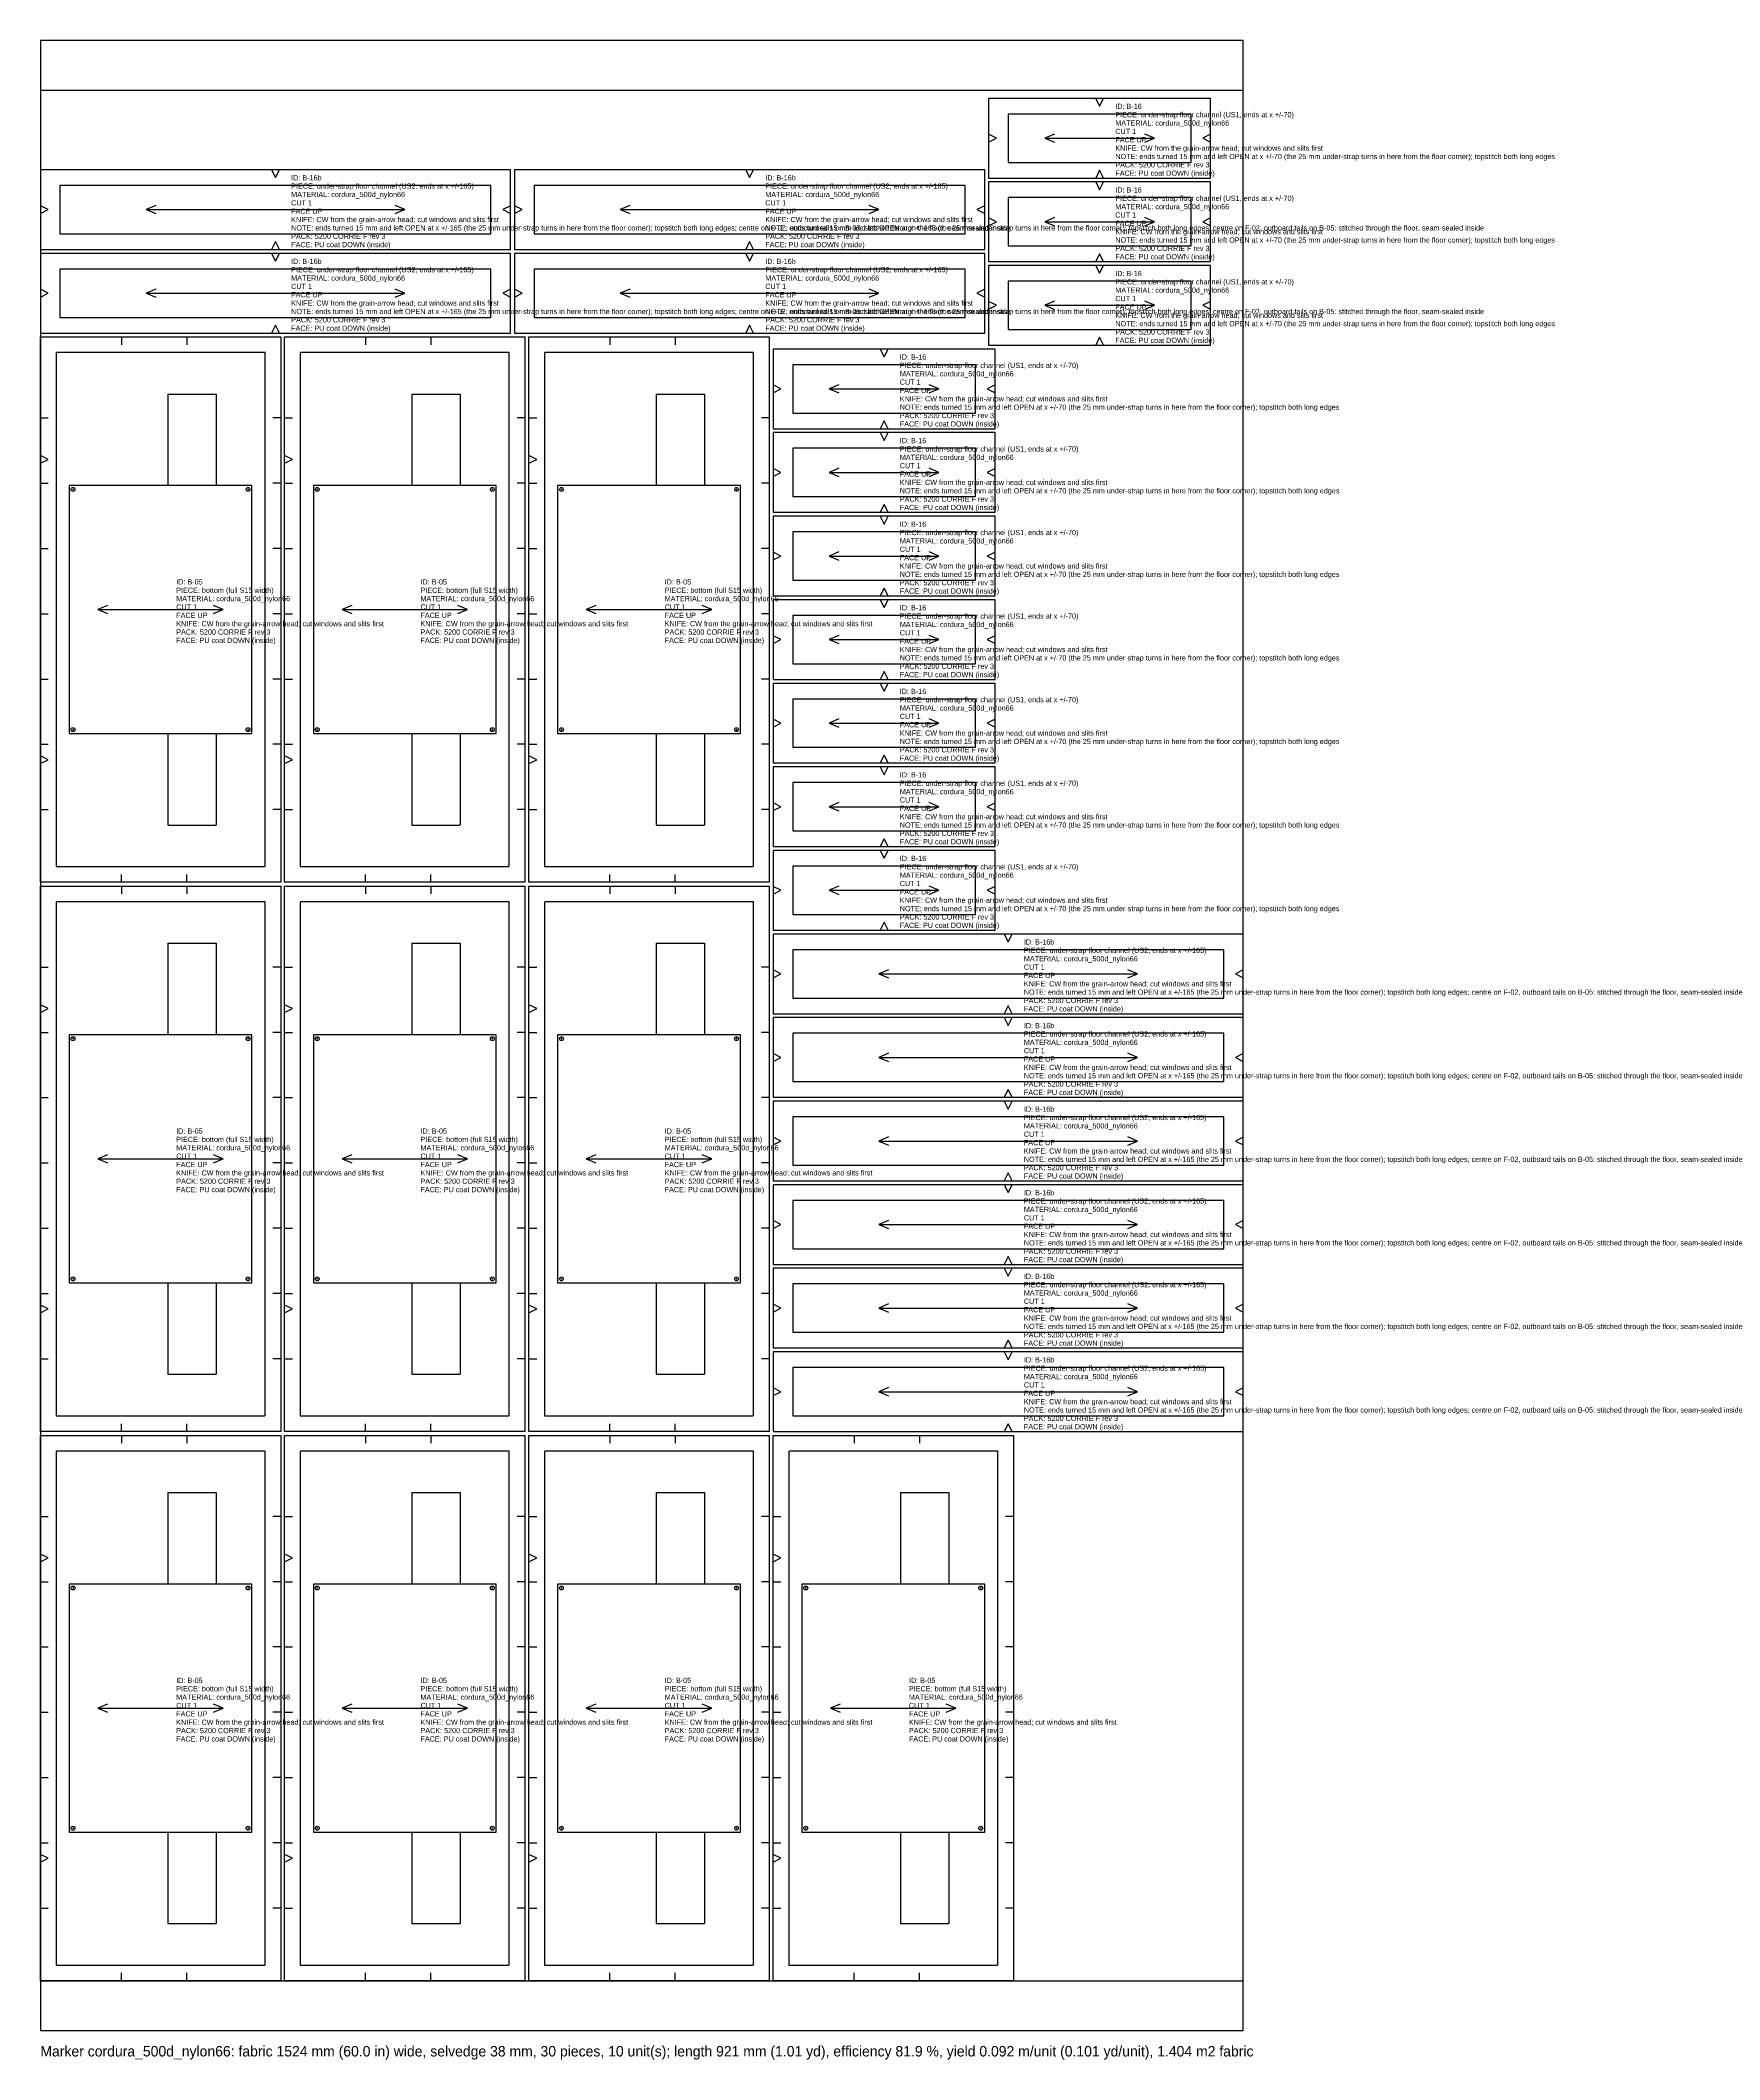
# Model space of a CAD drawing. Header units: millimetres. Extents: x 0 to 1286, y -22 to 1524.
import ezdxf

# ---------------------------------------------------------------- set-up
doc = ezdxf.new("R2010")
doc.units = ezdxf.units.MM
doc.linetypes.add('DASHED', pattern=[1.524, 1.27, -0.254])
for name, color, linetype in [('CUT', 7, 'Continuous'), ('DRILL', 4, 'Continuous'), ('GRAIN', 5, 'Continuous'), ('INTERNAL', 6, 'Continuous'), ('NOTCH', 1, 'Continuous'), ('SEW', 3, 'Continuous'), ('TEXT', 2, 'Continuous')]:
    doc.layers.add(name, color=color, linetype=linetype)

msp = doc.modelspace()

# ---------------------------------------------------------------- linework, layer by layer
at = {"layer": 'CUT'}
for points in [[(726, 1479.6), (726, 1418.6), (896, 1418.6), (896, 1479.6)], [(0, 1424.9), (0, 1363.9), (360, 1363.9), (360, 1424.9)], [(363, 1424.9), (363, 1363.9), (723, 1363.9), (723, 1424.9)], [(726, 1415.6), (726, 1354.6), (896, 1354.6), (896, 1415.6)], [(0, 1360.9), (0, 1299.9), (360, 1299.9), (360, 1360.9)], [(363, 1360.9), (363, 1299.9), (723, 1299.9), (723, 1360.9)], [(726, 1351.6), (726, 1290.6), (896, 1290.6), (896, 1351.6)], [(0, 1296.9), (184, 1296.9), (184, 879.3), (0, 879.3)], [(187, 1296.9), (371, 1296.9), (371, 879.3), (187, 879.3)], [(374, 1296.9), (558, 1296.9), (558, 879.3), (374, 879.3)], [(561, 1287.6), (561, 1226.6), (731, 1226.6), (731, 1287.6)], [(561, 1223.6), (561, 1162.6), (731, 1162.6), (731, 1223.6)], [(561, 1159.6), (561, 1098.6), (731, 1098.6), (731, 1159.6)], [(561, 1095.6), (561, 1034.6), (731, 1034.6), (731, 1095.6)], [(561, 1031.6), (561, 970.6), (731, 970.6), (731, 1031.6)], [(561, 967.6), (561, 906.6), (731, 906.6), (731, 967.6)], [(561, 903.6), (561, 842.6), (731, 842.6), (731, 903.6)], [(0, 876.3), (184, 876.3), (184, 458.6), (0, 458.6)], [(187, 876.3), (371, 876.3), (371, 458.6), (187, 458.6)], [(374, 876.3), (558, 876.3), (558, 458.6), (374, 458.6)], [(561, 839.6), (561, 778.6), (921, 778.6), (921, 839.6)], [(561, 775.6), (561, 714.6), (921, 714.6), (921, 775.6)], [(561, 711.6), (561, 650.6), (921, 650.6), (921, 711.6)], [(561, 647.6), (561, 586.6), (921, 586.6), (921, 647.6)], [(561, 583.6), (561, 522.6), (921, 522.6), (921, 583.6)], [(561, 519.6), (561, 458.6), (921, 458.6), (921, 519.6)], [(0, 455.6), (184, 455.6), (184, 38), (0, 38)], [(187, 455.6), (371, 455.6), (371, 38), (187, 38)], [(374, 455.6), (558, 455.6), (558, 38), (374, 38)], [(561, 455.6), (745, 455.6), (745, 38), (561, 38)]]:
    msp.add_lwpolyline(points, close=True, dxfattribs=at)
at = {"layer": 'DRILL'}
for centre in [(25, 1180.1), (159, 1180.1), (212, 1180.1), (346, 1180.1), (399, 1180.1), (533, 1180.1), (25, 996.1), (159, 996.1), (212, 996.1), (346, 996.1), (399, 996.1), (533, 996.1), (25, 759.5), (159, 759.5), (212, 759.5), (346, 759.5), (399, 759.5), (533, 759.5), (25, 575.5), (159, 575.5), (212, 575.5), (346, 575.5), (399, 575.5), (533, 575.5), (25, 338.8), (159, 338.8), (212, 338.8), (346, 338.8), (399, 338.8), (533, 338.8), (586, 338.8), (720, 338.8), (25, 154.8), (159, 154.8), (212, 154.8), (346, 154.8), (399, 154.8), (533, 154.8), (586, 154.8), (720, 154.8)]:
    msp.add_circle(centre, 1.5, dxfattribs=at)
for p in [(25, 1180.1), (159, 1180.1), (212, 1180.1), (346, 1180.1), (399, 1180.1), (533, 1180.1), (25, 996.1), (159, 996.1), (212, 996.1), (346, 996.1), (399, 996.1), (533, 996.1), (25, 759.5), (159, 759.5), (212, 759.5), (346, 759.5), (399, 759.5), (533, 759.5), (25, 575.5), (159, 575.5), (212, 575.5), (346, 575.5), (399, 575.5), (533, 575.5), (25, 338.8), (159, 338.8), (212, 338.8), (346, 338.8), (399, 338.8), (533, 338.8), (586, 338.8), (720, 338.8), (25, 154.8), (159, 154.8), (212, 154.8), (346, 154.8), (399, 154.8), (533, 154.8), (586, 154.8), (720, 154.8)]:
    msp.add_point(p, dxfattribs=at)
at = {"layer": 'GRAIN'}
for points in [[(776.4, 1452.3), (769, 1449.1), (776.4, 1446)], [(769, 1449.1), (853, 1449.1)], [(845.6, 1446), (853, 1449.1), (845.6, 1452.3)], [(88.4, 1397.5), (81, 1394.4), (88.4, 1391.3)], [(81, 1394.4), (279, 1394.4)], [(271.6, 1391.3), (279, 1394.4), (271.6, 1397.5)], [(451.4, 1397.5), (444, 1394.4), (451.4, 1391.3)], [(444, 1394.4), (642, 1394.4)], [(634.6, 1391.3), (642, 1394.4), (634.6, 1397.5)], [(776.4, 1388.3), (769, 1385.1), (776.4, 1382)], [(769, 1385.1), (853, 1385.1)], [(845.6, 1382), (853, 1385.1), (845.6, 1388.3)], [(88.4, 1333.5), (81, 1330.4), (88.4, 1327.3)], [(81, 1330.4), (279, 1330.4)], [(271.6, 1327.3), (279, 1330.4), (271.6, 1333.5)], [(451.4, 1333.5), (444, 1330.4), (451.4, 1327.3)], [(444, 1330.4), (642, 1330.4)], [(634.6, 1327.3), (642, 1330.4), (634.6, 1333.5)], [(776.4, 1324.3), (769, 1321.1), (776.4, 1318)], [(769, 1321.1), (853, 1321.1)], [(845.6, 1318), (853, 1321.1), (845.6, 1324.3)], [(611.4, 1260.3), (604, 1257.1), (611.4, 1254)], [(604, 1257.1), (688, 1257.1)], [(680.6, 1254), (688, 1257.1), (680.6, 1260.3)], [(611.4, 1196.3), (604, 1193.1), (611.4, 1190)], [(604, 1193.1), (688, 1193.1)], [(680.6, 1190), (688, 1193.1), (680.6, 1196.3)], [(611.4, 1132.3), (604, 1129.1), (611.4, 1126)], [(604, 1129.1), (688, 1129.1)], [(680.6, 1126), (688, 1129.1), (680.6, 1132.3)], [(51.4, 1091.2), (44, 1088.1), (51.4, 1085)], [(44, 1088.1), (140, 1088.1)], [(132.6, 1085), (140, 1088.1), (132.6, 1091.2)], [(238.4, 1091.2), (231, 1088.1), (238.4, 1085)], [(231, 1088.1), (327, 1088.1)], [(319.6, 1085), (327, 1088.1), (319.6, 1091.2)], [(425.4, 1091.2), (418, 1088.1), (425.4, 1085)], [(418, 1088.1), (514, 1088.1)], [(506.6, 1085), (514, 1088.1), (506.6, 1091.2)], [(611.4, 1068.3), (604, 1065.1), (611.4, 1062)], [(680.6, 1062), (688, 1065.1), (680.6, 1068.3)], [(604, 1065.1), (688, 1065.1)], [(611.4, 1004.3), (604, 1001.1), (611.4, 998)], [(604, 1001.1), (688, 1001.1)], [(680.6, 998), (688, 1001.1), (680.6, 1004.3)], [(611.4, 940.3), (604, 937.1), (611.4, 934)], [(604, 937.1), (688, 937.1)], [(680.6, 934), (688, 937.1), (680.6, 940.3)], [(611.4, 876.3), (604, 873.1), (611.4, 870)], [(604, 873.1), (688, 873.1)], [(680.6, 870), (688, 873.1), (680.6, 876.3)], [(649.4, 812.3), (642, 809.1), (649.4, 806)], [(642, 809.1), (840, 809.1)], [(832.6, 806), (840, 809.1), (832.6, 812.3)], [(649.4, 748.3), (642, 745.1), (649.4, 742)], [(642, 745.1), (840, 745.1)], [(832.6, 742), (840, 745.1), (832.6, 748.3)], [(649.4, 684.3), (642, 681.1), (649.4, 678)], [(642, 681.1), (840, 681.1)], [(832.6, 678), (840, 681.1), (832.6, 684.3)], [(51.4, 670.6), (44, 667.5), (51.4, 664.3)], [(44, 667.5), (140, 667.5)], [(132.6, 664.3), (140, 667.5), (132.6, 670.6)], [(238.4, 670.6), (231, 667.5), (238.4, 664.3)], [(231, 667.5), (327, 667.5)], [(319.6, 664.3), (327, 667.5), (319.6, 670.6)], [(425.4, 670.6), (418, 667.5), (425.4, 664.3)], [(418, 667.5), (514, 667.5)], [(506.6, 664.3), (514, 667.5), (506.6, 670.6)], [(649.4, 620.3), (642, 617.1), (649.4, 614)], [(832.6, 614), (840, 617.1), (832.6, 620.3)], [(642, 617.1), (840, 617.1)], [(649.4, 556.3), (642, 553.1), (649.4, 550)], [(642, 553.1), (840, 553.1)], [(832.6, 550), (840, 553.1), (832.6, 556.3)], [(649.4, 492.3), (642, 489.1), (649.4, 486)], [(642, 489.1), (840, 489.1)], [(832.6, 486), (840, 489.1), (832.6, 492.3)], [(51.4, 249.9), (44, 246.8), (51.4, 243.7)], [(132.6, 243.7), (140, 246.8), (132.6, 249.9)], [(238.4, 249.9), (231, 246.8), (238.4, 243.7)], [(319.6, 243.7), (327, 246.8), (319.6, 249.9)], [(425.4, 249.9), (418, 246.8), (425.4, 243.7)], [(506.6, 243.7), (514, 246.8), (506.6, 249.9)], [(612.4, 249.9), (605, 246.8), (612.4, 243.7)], [(693.6, 243.7), (701, 246.8), (693.6, 249.9)], [(44, 246.8), (140, 246.8)], [(231, 246.8), (327, 246.8)], [(418, 246.8), (514, 246.8)], [(605, 246.8), (701, 246.8)]]:
    msp.add_lwpolyline(points, dxfattribs=at)
at = {"layer": 'INTERNAL', "linetype": 'CONTINUOUS'}
for points in [[(97.5, 1253.1), (134.5, 1253.1)], [(284.5, 1253.1), (321.5, 1253.1)], [(471.5, 1253.1), (508.5, 1253.1)], [(97.5, 923.1), (134.5, 923.1)], [(284.5, 923.1), (321.5, 923.1)], [(471.5, 923.1), (508.5, 923.1)], [(97.5, 832.5), (134.5, 832.5)], [(284.5, 832.5), (321.5, 832.5)], [(471.5, 832.5), (508.5, 832.5)], [(97.5, 502.5), (134.5, 502.5)], [(284.5, 502.5), (321.5, 502.5)], [(471.5, 502.5), (508.5, 502.5)], [(97.5, 411.8), (134.5, 411.8)], [(284.5, 411.8), (321.5, 411.8)], [(471.5, 411.8), (508.5, 411.8)], [(658.5, 411.8), (695.5, 411.8)], [(97.5, 81.8), (134.5, 81.8)], [(284.5, 81.8), (321.5, 81.8)], [(471.5, 81.8), (508.5, 81.8)], [(658.5, 81.8), (695.5, 81.8)]]:
    msp.add_lwpolyline(points, dxfattribs=at)
for points in [[(22, 1183.1), (22, 993.1), (162, 993.1), (162, 1183.1)], [(209, 1183.1), (209, 993.1), (349, 993.1), (349, 1183.1)], [(396, 1183.1), (396, 993.1), (536, 993.1), (536, 1183.1)], [(22, 762.5), (22, 572.5), (162, 572.5), (162, 762.5)], [(209, 762.5), (209, 572.5), (349, 572.5), (349, 762.5)], [(396, 762.5), (396, 572.5), (536, 572.5), (536, 762.5)], [(22, 341.8), (22, 151.8), (162, 151.8), (162, 341.8)], [(209, 341.8), (209, 151.8), (349, 151.8), (349, 341.8)], [(396, 341.8), (396, 151.8), (536, 151.8), (536, 341.8)], [(583, 341.8), (583, 151.8), (723, 151.8), (723, 341.8)]]:
    msp.add_lwpolyline(points, close=True, dxfattribs=at)
at = {"layer": 'NOTCH'}
for points in [[(808, 1479.6), (811, 1473.6), (814, 1479.6)], [(726, 1446.1), (732, 1449.1), (726, 1452.1)], [(896, 1452.1), (890, 1449.1), (896, 1446.1)], [(177, 1424.9), (180, 1418.9), (183, 1424.9)], [(540, 1424.9), (543, 1418.9), (546, 1424.9)], [(814, 1418.6), (811, 1424.6), (808, 1418.6)], [(808, 1415.6), (811, 1409.6), (814, 1415.6)], [(0, 1391.4), (6, 1394.4), (0, 1397.4)], [(360, 1397.4), (354, 1394.4), (360, 1391.4)], [(363, 1391.4), (369, 1394.4), (363, 1397.4)], [(723, 1397.4), (717, 1394.4), (723, 1391.4)], [(726, 1382.1), (732, 1385.1), (726, 1388.1)], [(896, 1388.1), (890, 1385.1), (896, 1382.1)], [(183, 1363.9), (180, 1369.9), (177, 1363.9)], [(177, 1360.9), (180, 1354.9), (183, 1360.9)], [(546, 1363.9), (543, 1369.9), (540, 1363.9)], [(540, 1360.9), (543, 1354.9), (546, 1360.9)], [(814, 1354.6), (811, 1360.6), (808, 1354.6)], [(808, 1351.6), (811, 1345.6), (814, 1351.6)], [(0, 1327.4), (6, 1330.4), (0, 1333.4)], [(360, 1333.4), (354, 1330.4), (360, 1327.4)], [(363, 1327.4), (369, 1330.4), (363, 1333.4)], [(723, 1333.4), (717, 1330.4), (723, 1327.4)], [(726, 1318.1), (732, 1321.1), (726, 1324.1)], [(896, 1324.1), (890, 1321.1), (896, 1318.1)], [(183, 1299.9), (180, 1305.9), (177, 1299.9)], [(546, 1299.9), (543, 1305.9), (540, 1299.9)], [(62, 1296.9), (62, 1290.9)], [(112, 1296.9), (112, 1290.9)], [(249, 1296.9), (249, 1290.9)], [(299, 1296.9), (299, 1290.9)], [(436, 1296.9), (436, 1290.9)], [(486, 1296.9), (486, 1290.9)], [(643, 1287.6), (646, 1281.6), (649, 1287.6)], [(814, 1290.6), (811, 1296.6), (808, 1290.6)], [(561, 1254.1), (567, 1257.1), (561, 1260.1)], [(731, 1260.1), (725, 1257.1), (731, 1254.1)], [(0, 1234.9), (6, 1234.9)], [(184, 1234.9), (178, 1234.9)], [(187, 1234.9), (193, 1234.9)], [(371, 1234.9), (365, 1234.9)], [(374, 1234.9), (380, 1234.9)], [(558, 1234.9), (552, 1234.9)], [(649, 1226.6), (646, 1232.6), (643, 1226.6)], [(643, 1223.6), (646, 1217.6), (649, 1223.6)], [(0, 1200.1), (6, 1203.1), (0, 1206.1)], [(187, 1200.1), (193, 1203.1), (187, 1206.1)], [(374, 1200.1), (380, 1203.1), (374, 1206.1)], [(561, 1190.1), (567, 1193.1), (561, 1196.1)], [(731, 1196.1), (725, 1193.1), (731, 1190.1)], [(0, 1184.9), (6, 1184.9)], [(184, 1184.9), (178, 1184.9)], [(187, 1184.9), (193, 1184.9)], [(371, 1184.9), (365, 1184.9)], [(374, 1184.9), (380, 1184.9)], [(558, 1184.9), (552, 1184.9)], [(649, 1162.6), (646, 1168.6), (643, 1162.6)], [(643, 1159.6), (646, 1153.6), (649, 1159.6)], [(0, 1134.9), (6, 1134.9)], [(184, 1134.9), (178, 1134.9)], [(187, 1134.9), (193, 1134.9)], [(371, 1134.9), (365, 1134.9)], [(374, 1134.9), (380, 1134.9)], [(558, 1134.9), (552, 1134.9)], [(561, 1126.1), (567, 1129.1), (561, 1132.1)], [(731, 1132.1), (725, 1129.1), (731, 1126.1)], [(649, 1098.6), (646, 1104.6), (643, 1098.6)], [(0, 1084.9), (6, 1084.9)], [(184, 1084.9), (178, 1084.9)], [(187, 1084.9), (193, 1084.9)], [(371, 1084.9), (365, 1084.9)], [(374, 1084.9), (380, 1084.9)], [(558, 1084.9), (552, 1084.9)], [(643, 1095.6), (646, 1089.6), (649, 1095.6)], [(561, 1062.1), (567, 1065.1), (561, 1068.1)], [(731, 1068.1), (725, 1065.1), (731, 1062.1)], [(649, 1034.6), (646, 1040.6), (643, 1034.6)], [(0, 1034.9), (6, 1034.9)], [(184, 1034.9), (178, 1034.9)], [(187, 1034.9), (193, 1034.9)], [(371, 1034.9), (365, 1034.9)], [(374, 1034.9), (380, 1034.9)], [(558, 1034.9), (552, 1034.9)], [(643, 1031.6), (646, 1025.6), (649, 1031.6)], [(561, 998.1), (567, 1001.1), (561, 1004.1)], [(731, 1004.1), (725, 1001.1), (731, 998.1)], [(0, 984.9), (6, 984.9)], [(0, 970.1), (6, 973.1), (0, 976.1)], [(184, 984.9), (178, 984.9)], [(187, 984.9), (193, 984.9)], [(187, 970.1), (193, 973.1), (187, 976.1)], [(371, 984.9), (365, 984.9)], [(374, 984.9), (380, 984.9)], [(374, 970.1), (380, 973.1), (374, 976.1)], [(558, 984.9), (552, 984.9)], [(649, 970.6), (646, 976.6), (643, 970.6)], [(643, 967.6), (646, 961.6), (649, 967.6)], [(0, 934.9), (6, 934.9)], [(184, 934.9), (178, 934.9)], [(187, 934.9), (193, 934.9)], [(371, 934.9), (365, 934.9)], [(374, 934.9), (380, 934.9)], [(558, 934.9), (552, 934.9)], [(561, 934.1), (567, 937.1), (561, 940.1)], [(731, 940.1), (725, 937.1), (731, 934.1)], [(649, 906.6), (646, 912.6), (643, 906.6)], [(643, 903.6), (646, 897.6), (649, 903.6)], [(62, 879.3), (62, 885.3)], [(112, 879.3), (112, 885.3)], [(249, 879.3), (249, 885.3)], [(299, 879.3), (299, 885.3)], [(436, 879.3), (436, 885.3)], [(486, 879.3), (486, 885.3)], [(62, 876.3), (62, 870.3)], [(112, 876.3), (112, 870.3)], [(249, 876.3), (249, 870.3)], [(299, 876.3), (299, 870.3)], [(436, 876.3), (436, 870.3)], [(486, 876.3), (486, 870.3)], [(561, 870.1), (567, 873.1), (561, 876.1)], [(731, 876.1), (725, 873.1), (731, 870.1)], [(649, 842.6), (646, 848.6), (643, 842.6)], [(738, 839.6), (741, 833.6), (744, 839.6)], [(0, 814.3), (6, 814.3)], [(184, 814.3), (178, 814.3)], [(187, 814.3), (193, 814.3)], [(371, 814.3), (365, 814.3)], [(374, 814.3), (380, 814.3)], [(558, 814.3), (552, 814.3)], [(561, 806.1), (567, 809.1), (561, 812.1)], [(921, 812.1), (915, 809.1), (921, 806.1)], [(0, 779.5), (6, 782.5), (0, 785.5)], [(187, 779.5), (193, 782.5), (187, 785.5)], [(374, 779.5), (380, 782.5), (374, 785.5)], [(744, 778.6), (741, 784.6), (738, 778.6)], [(738, 775.6), (741, 769.6), (744, 775.6)], [(0, 764.3), (6, 764.3)], [(184, 764.3), (178, 764.3)], [(187, 764.3), (193, 764.3)], [(371, 764.3), (365, 764.3)], [(374, 764.3), (380, 764.3)], [(558, 764.3), (552, 764.3)], [(561, 742.1), (567, 745.1), (561, 748.1)], [(921, 748.1), (915, 745.1), (921, 742.1)], [(0, 714.3), (6, 714.3)], [(184, 714.3), (178, 714.3)], [(187, 714.3), (193, 714.3)], [(371, 714.3), (365, 714.3)], [(374, 714.3), (380, 714.3)], [(558, 714.3), (552, 714.3)], [(744, 714.6), (741, 720.6), (738, 714.6)], [(738, 711.6), (741, 705.6), (744, 711.6)], [(561, 678.1), (567, 681.1), (561, 684.1)], [(921, 684.1), (915, 681.1), (921, 678.1)], [(0, 664.3), (6, 664.3)], [(184, 664.3), (178, 664.3)], [(187, 664.3), (193, 664.3)], [(371, 664.3), (365, 664.3)], [(374, 664.3), (380, 664.3)], [(558, 664.3), (552, 664.3)], [(744, 650.6), (741, 656.6), (738, 650.6)], [(738, 647.6), (741, 641.6), (744, 647.6)], [(561, 614.1), (567, 617.1), (561, 620.1)], [(921, 620.1), (915, 617.1), (921, 614.1)], [(0, 614.3), (6, 614.3)], [(184, 614.3), (178, 614.3)], [(187, 614.3), (193, 614.3)], [(371, 614.3), (365, 614.3)], [(374, 614.3), (380, 614.3)], [(558, 614.3), (552, 614.3)], [(744, 586.6), (741, 592.6), (738, 586.6)], [(738, 583.6), (741, 577.6), (744, 583.6)], [(0, 564.3), (6, 564.3)], [(184, 564.3), (178, 564.3)], [(187, 564.3), (193, 564.3)], [(371, 564.3), (365, 564.3)], [(374, 564.3), (380, 564.3)], [(558, 564.3), (552, 564.3)], [(0, 549.5), (6, 552.5), (0, 555.5)], [(187, 549.5), (193, 552.5), (187, 555.5)], [(374, 549.5), (380, 552.5), (374, 555.5)], [(561, 550.1), (567, 553.1), (561, 556.1)], [(921, 556.1), (915, 553.1), (921, 550.1)], [(744, 522.6), (741, 528.6), (738, 522.6)], [(0, 514.3), (6, 514.3)], [(184, 514.3), (178, 514.3)], [(187, 514.3), (193, 514.3)], [(371, 514.3), (365, 514.3)], [(374, 514.3), (380, 514.3)], [(558, 514.3), (552, 514.3)], [(738, 519.6), (741, 513.6), (744, 519.6)], [(561, 486.1), (567, 489.1), (561, 492.1)], [(921, 492.1), (915, 489.1), (921, 486.1)], [(62, 458.6), (62, 464.6)], [(112, 458.6), (112, 464.6)], [(249, 458.6), (249, 464.6)], [(299, 458.6), (299, 464.6)], [(436, 458.6), (436, 464.6)], [(486, 458.6), (486, 464.6)], [(744, 458.6), (741, 464.6), (738, 458.6)], [(62, 455.6), (62, 449.6)], [(112, 455.6), (112, 449.6)], [(249, 455.6), (249, 449.6)], [(299, 455.6), (299, 449.6)], [(436, 455.6), (436, 449.6)], [(486, 455.6), (486, 449.6)], [(623, 455.6), (623, 449.6)], [(673, 455.6), (673, 449.6)], [(0, 393.6), (6, 393.6)], [(184, 393.6), (178, 393.6)], [(187, 393.6), (193, 393.6)], [(371, 393.6), (365, 393.6)], [(374, 393.6), (380, 393.6)], [(558, 393.6), (552, 393.6)], [(561, 393.6), (567, 393.6)], [(745, 393.6), (739, 393.6)], [(0, 358.8), (6, 361.8), (0, 364.8)], [(187, 358.8), (193, 361.8), (187, 364.8)], [(374, 358.8), (380, 361.8), (374, 364.8)], [(561, 358.8), (567, 361.8), (561, 364.8)], [(0, 343.6), (6, 343.6)], [(184, 343.6), (178, 343.6)], [(187, 343.6), (193, 343.6)], [(371, 343.6), (365, 343.6)], [(374, 343.6), (380, 343.6)], [(558, 343.6), (552, 343.6)], [(561, 343.6), (567, 343.6)], [(745, 343.6), (739, 343.6)], [(0, 293.6), (6, 293.6)], [(184, 293.6), (178, 293.6)], [(187, 293.6), (193, 293.6)], [(371, 293.6), (365, 293.6)], [(374, 293.6), (380, 293.6)], [(558, 293.6), (552, 293.6)], [(561, 293.6), (567, 293.6)], [(745, 293.6), (739, 293.6)], [(0, 243.6), (6, 243.6)], [(184, 243.6), (178, 243.6)], [(187, 243.6), (193, 243.6)], [(371, 243.6), (365, 243.6)], [(374, 243.6), (380, 243.6)], [(558, 243.6), (552, 243.6)], [(561, 243.6), (567, 243.6)], [(745, 243.6), (739, 243.6)], [(0, 193.6), (6, 193.6)], [(184, 193.6), (178, 193.6)], [(187, 193.6), (193, 193.6)], [(371, 193.6), (365, 193.6)], [(374, 193.6), (380, 193.6)], [(558, 193.6), (552, 193.6)], [(561, 193.6), (567, 193.6)], [(745, 193.6), (739, 193.6)], [(0, 143.6), (6, 143.6)], [(184, 143.6), (178, 143.6)], [(187, 143.6), (193, 143.6)], [(371, 143.6), (365, 143.6)], [(374, 143.6), (380, 143.6)], [(558, 143.6), (552, 143.6)], [(561, 143.6), (567, 143.6)], [(745, 143.6), (739, 143.6)], [(0, 128.8), (6, 131.8), (0, 134.8)], [(187, 128.8), (193, 131.8), (187, 134.8)], [(374, 128.8), (380, 131.8), (374, 134.8)], [(561, 128.8), (567, 131.8), (561, 134.8)], [(0, 93.6), (6, 93.6)], [(184, 93.6), (178, 93.6)], [(187, 93.6), (193, 93.6)], [(371, 93.6), (365, 93.6)], [(374, 93.6), (380, 93.6)], [(558, 93.6), (552, 93.6)], [(561, 93.6), (567, 93.6)], [(745, 93.6), (739, 93.6)], [(62, 38), (62, 44)], [(112, 38), (112, 44)], [(249, 38), (249, 44)], [(299, 38), (299, 44)], [(436, 38), (436, 44)], [(486, 38), (486, 44)], [(623, 38), (623, 44)], [(673, 38), (673, 44)]]:
    msp.add_lwpolyline(points, dxfattribs=at)
at = {"layer": 'SEW', "linetype": 'DASHED'}
for points in [[(741, 1430.6), (881, 1430.6), (881, 1467.6), (741, 1467.6)], [(15, 1375.9), (345, 1375.9), (345, 1412.9), (15, 1412.9)], [(378, 1375.9), (708, 1375.9), (708, 1412.9), (378, 1412.9)], [(741, 1366.6), (881, 1366.6), (881, 1403.6), (741, 1403.6)], [(15, 1311.9), (345, 1311.9), (345, 1348.9), (15, 1348.9)], [(378, 1311.9), (708, 1311.9), (708, 1348.9), (378, 1348.9)], [(741, 1302.6), (881, 1302.6), (881, 1339.6), (741, 1339.6)], [(12, 1284.9), (12, 891.3), (172, 891.3), (172, 1284.9)], [(199, 1284.9), (199, 891.3), (359, 891.3), (359, 1284.9)], [(386, 1284.9), (386, 891.3), (546, 891.3), (546, 1284.9)], [(576, 1238.6), (716, 1238.6), (716, 1275.6), (576, 1275.6)], [(576, 1174.6), (716, 1174.6), (716, 1211.6), (576, 1211.6)], [(576, 1110.6), (716, 1110.6), (716, 1147.6), (576, 1147.6)], [(576, 1046.6), (716, 1046.6), (716, 1083.6), (576, 1083.6)], [(576, 982.6), (716, 982.6), (716, 1019.6), (576, 1019.6)], [(576, 918.6), (716, 918.6), (716, 955.6), (576, 955.6)], [(576, 854.6), (716, 854.6), (716, 891.6), (576, 891.6)], [(12, 864.3), (12, 470.6), (172, 470.6), (172, 864.3)], [(199, 864.3), (199, 470.6), (359, 470.6), (359, 864.3)], [(386, 864.3), (386, 470.6), (546, 470.6), (546, 864.3)], [(576, 790.6), (906, 790.6), (906, 827.6), (576, 827.6)], [(576, 726.6), (906, 726.6), (906, 763.6), (576, 763.6)], [(576, 662.6), (906, 662.6), (906, 699.6), (576, 699.6)], [(576, 598.6), (906, 598.6), (906, 635.6), (576, 635.6)], [(576, 534.6), (906, 534.6), (906, 571.6), (576, 571.6)], [(576, 470.6), (906, 470.6), (906, 507.6), (576, 507.6)], [(12, 443.6), (12, 50), (172, 50), (172, 443.6)], [(199, 443.6), (199, 50), (359, 50), (359, 443.6)], [(386, 443.6), (386, 50), (546, 50), (546, 443.6)], [(573, 443.6), (573, 50), (733, 50), (733, 443.6)]]:
    msp.add_lwpolyline(points, close=True, dxfattribs=at)
for points in [[(97.5, 1253.1), (97.5, 1183.1)], [(134.5, 1253.1), (134.5, 1183.1)], [(284.5, 1253.1), (284.5, 1183.1)], [(321.5, 1253.1), (321.5, 1183.1)], [(471.5, 1253.1), (471.5, 1183.1)], [(508.5, 1253.1), (508.5, 1183.1)], [(97.5, 993.1), (97.5, 923.1)], [(134.5, 993.1), (134.5, 923.1)], [(284.5, 993.1), (284.5, 923.1)], [(321.5, 993.1), (321.5, 923.1)], [(471.5, 993.1), (471.5, 923.1)], [(508.5, 993.1), (508.5, 923.1)], [(97.5, 832.5), (97.5, 762.5)], [(134.5, 832.5), (134.5, 762.5)], [(284.5, 832.5), (284.5, 762.5)], [(321.5, 832.5), (321.5, 762.5)], [(471.5, 832.5), (471.5, 762.5)], [(508.5, 832.5), (508.5, 762.5)], [(97.5, 572.5), (97.5, 502.5)], [(134.5, 572.5), (134.5, 502.5)], [(284.5, 572.5), (284.5, 502.5)], [(321.5, 572.5), (321.5, 502.5)], [(471.5, 572.5), (471.5, 502.5)], [(508.5, 572.5), (508.5, 502.5)], [(97.5, 411.8), (97.5, 341.8)], [(134.5, 411.8), (134.5, 341.8)], [(284.5, 411.8), (284.5, 341.8)], [(321.5, 411.8), (321.5, 341.8)], [(471.5, 411.8), (471.5, 341.8)], [(508.5, 411.8), (508.5, 341.8)], [(658.5, 411.8), (658.5, 341.8)], [(695.5, 411.8), (695.5, 341.8)], [(97.5, 151.8), (97.5, 81.8)], [(134.5, 151.8), (134.5, 81.8)], [(284.5, 151.8), (284.5, 81.8)], [(321.5, 151.8), (321.5, 81.8)], [(471.5, 151.8), (471.5, 81.8)], [(508.5, 151.8), (508.5, 81.8)], [(658.5, 151.8), (658.5, 81.8)], [(695.5, 151.8), (695.5, 81.8)]]:
    msp.add_lwpolyline(points, dxfattribs=at)
at = {"layer": 'TEXT', "linetype": 'DASHED'}
for p, q in [((0, 1486), (921, 1486)), ((0, 38), (921, 38))]:
    msp.add_line(p, q, dxfattribs=at)
at = {"layer": 'TEXT'}
msp.add_lwpolyline([(0, 0), (921, 0), (921, 1524), (0, 1524)], close=True, dxfattribs=at)

# ---------------------------------------------------------------- texts
for s, height, p in [('PIECE: under-strap floor channel (US1, ends at x +/-70)', 4, (823, 1465.1)), ('ID: B-16', 4, (823, 1471.5)), ('CUT 1', 4, (823, 1452.3)), ('MATERIAL: cordura_500d_nylon66', 4, (823, 1458.7)), ('FACE UP', 4, (823, 1445.9)), ('KNIFE: CW from the grain-arrow head; cut windows and slits first', 4, (823, 1439.5)), ('NOTE: ends turned 15 mm and left OPEN at x +/-70 (the 25 mm under-strap turns in here from the floor corner); topstitch both long edges', 4, (823, 1433.1)), ('PACK: 5200 CORRIE F rev 3', 4, (823, 1426.7)), ('FACE: PU coat DOWN (inside)', 4, (823, 1420.3)), ('PIECE: under-strap floor channel (US2, ends at x +/-165)', 4, (192, 1410.4)), ('MATERIAL: cordura_500d_nylon66', 4, (192, 1404)), ('ID: B-16b', 4, (192, 1416.8)), ('PIECE: under-strap floor channel (US2, ends at x +/-165)', 4, (555, 1410.4)), ('MATERIAL: cordura_500d_nylon66', 4, (555, 1404)), ('ID: B-16b', 4, (555, 1416.8)), ('ID: B-16', 4, (823, 1407.5)), ('CUT 1', 4, (192, 1397.6)), ('FACE UP', 4, (192, 1391.2)), ('CUT 1', 4, (555, 1397.6)), ('FACE UP', 4, (555, 1391.2)), ('CUT 1', 4, (823, 1388.3)), ('PIECE: under-strap floor channel (US1, ends at x +/-70)', 4, (823, 1401.1)), ('MATERIAL: cordura_500d_nylon66', 4, (823, 1394.7)), ('KNIFE: CW from the grain-arrow head; cut windows and slits first', 4, (192, 1384.8)), ('NOTE: ends turned 15 mm and left OPEN at x +/-165 (the 25 mm under-strap turns in here from the floor corner); topstitch both long edges; centre on F-02, outboard tails on B-05: stitched through the floor, seam-sealed inside', 4, (192, 1378.4)), ('KNIFE: CW from the grain-arrow head; cut windows and slits first', 4, (555, 1384.8)), ('NOTE: ends turned 15 mm and left OPEN at x +/-165 (the 25 mm under-strap turns in here from the floor corner); topstitch both long edges; centre on F-02, outboard tails on B-05: stitched through the floor, seam-sealed inside', 4, (555, 1378.4)), ('FACE UP', 4, (823, 1381.9)), ('KNIFE: CW from the grain-arrow head; cut windows and slits first', 4, (823, 1375.5)), ('PACK: 5200 CORRIE F rev 3', 4, (192, 1372)), ('FACE: PU coat DOWN (inside)', 4, (192, 1365.6)), ('PACK: 5200 CORRIE F rev 3', 4, (555, 1372)), ('FACE: PU coat DOWN (inside)', 4, (555, 1365.6)), ('NOTE: ends turned 15 mm and left OPEN at x +/-70 (the 25 mm under-strap turns in here from the floor corner); topstitch both long edges', 4, (823, 1369.1)), ('PACK: 5200 CORRIE F rev 3', 4, (823, 1362.7)), ('PIECE: under-strap floor channel (US2, ends at x +/-165)', 4, (192, 1346.4)), ('ID: B-16b', 4, (192, 1352.8)), ('PIECE: under-strap floor channel (US2, ends at x +/-165)', 4, (555, 1346.4)), ('ID: B-16b', 4, (555, 1352.8)), ('FACE: PU coat DOWN (inside)', 4, (823, 1356.3)), ('ID: B-16', 4, (823, 1343.5)), ('CUT 1', 4, (192, 1333.6)), ('MATERIAL: cordura_500d_nylon66', 4, (192, 1340)), ('FACE UP', 4, (192, 1327.2)), ('CUT 1', 4, (555, 1333.6)), ('MATERIAL: cordura_500d_nylon66', 4, (555, 1340)), ('FACE UP', 4, (555, 1327.2)), ('PIECE: under-strap floor channel (US1, ends at x +/-70)', 4, (823, 1337.1)), ('MATERIAL: cordura_500d_nylon66', 4, (823, 1330.7)), ('KNIFE: CW from the grain-arrow head; cut windows and slits first', 4, (192, 1320.8)), ('NOTE: ends turned 15 mm and left OPEN at x +/-165 (the 25 mm under-strap turns in here from the floor corner); topstitch both long edges; centre on F-02, outboard tails on B-05: stitched through the floor, seam-sealed inside', 4, (192, 1314.4)), ('KNIFE: CW from the grain-arrow head; cut windows and slits first', 4, (555, 1320.8)), ('NOTE: ends turned 15 mm and left OPEN at x +/-165 (the 25 mm under-strap turns in here from the floor corner); topstitch both long edges; centre on F-02, outboard tails on B-05: stitched through the floor, seam-sealed inside', 4, (555, 1314.4)), ('CUT 1', 4, (823, 1324.3)), ('FACE UP', 4, (823, 1317.9)), ('KNIFE: CW from the grain-arrow head; cut windows and slits first', 4, (823, 1311.5)), ('PACK: 5200 CORRIE F rev 3', 4, (192, 1308)), ('FACE: PU coat DOWN (inside)', 4, (192, 1301.6)), ('PACK: 5200 CORRIE F rev 3', 4, (555, 1308)), ('FACE: PU coat DOWN (inside)', 4, (555, 1301.6)), ('NOTE: ends turned 15 mm and left OPEN at x +/-70 (the 25 mm under-strap turns in here from the floor corner); topstitch both long edges', 4, (823, 1305.1)), ('PACK: 5200 CORRIE F rev 3', 4, (823, 1298.7)), ('ID: B-16', 4, (658, 1279.5)), ('FACE: PU coat DOWN (inside)', 4, (823, 1292.3)), ('PIECE: under-strap floor channel (US1, ends at x +/-70)', 4, (658, 1273.1)), ('MATERIAL: cordura_500d_nylon66', 4, (658, 1266.7)), ('CUT 1', 4, (658, 1260.3)), ('FACE UP', 4, (658, 1253.9)), ('KNIFE: CW from the grain-arrow head; cut windows and slits first', 4, (658, 1247.5)), ('NOTE: ends turned 15 mm and left OPEN at x +/-70 (the 25 mm under-strap turns in here from the floor corner); topstitch both long edges', 4, (658, 1241.1)), ('PACK: 5200 CORRIE F rev 3', 4, (658, 1234.7)), ('FACE: PU coat DOWN (inside)', 4, (658, 1228.3)), ('PIECE: under-strap floor channel (US1, ends at x +/-70)', 4, (658, 1209.1)), ('MATERIAL: cordura_500d_nylon66', 4, (658, 1202.7)), ('ID: B-16', 4, (658, 1215.5)), ('CUT 1', 4, (658, 1196.3)), ('FACE UP', 4, (658, 1189.9)), ('KNIFE: CW from the grain-arrow head; cut windows and slits first', 4, (658, 1183.5)), ('NOTE: ends turned 15 mm and left OPEN at x +/-70 (the 25 mm under-strap turns in here from the floor corner); topstitch both long edges', 4, (658, 1177.1)), ('PACK: 5200 CORRIE F rev 3', 4, (658, 1170.7)), ('FACE: PU coat DOWN (inside)', 4, (658, 1164.3)), ('PIECE: under-strap floor channel (US1, ends at x +/-70)', 4, (658, 1145.1)), ('ID: B-16', 4, (658, 1151.5)), ('CUT 1', 4, (658, 1132.3)), ('MATERIAL: cordura_500d_nylon66', 4, (658, 1138.7)), ('FACE UP', 4, (658, 1125.9)), ('KNIFE: CW from the grain-arrow head; cut windows and slits first', 4, (658, 1119.5)), ('NOTE: ends turned 15 mm and left OPEN at x +/-70 (the 25 mm under-strap turns in here from the floor corner); topstitch both long edges', 4, (658, 1113.1)), ('PIECE: bottom (full S15 width)', 4, (104, 1100.9)), ('MATERIAL: cordura_500d_nylon66', 4, (104, 1094.5)), ('ID: B-05', 4, (104, 1107.3)), ('PIECE: bottom (full S15 width)', 4, (291, 1100.9)), ('MATERIAL: cordura_500d_nylon66', 4, (291, 1094.5)), ('ID: B-05', 4, (291, 1107.3)), ('PIECE: bottom (full S15 width)', 4, (478, 1100.9)), ('MATERIAL: cordura_500d_nylon66', 4, (478, 1094.5)), ('ID: B-05', 4, (478, 1107.3)), ('PACK: 5200 CORRIE F rev 3', 4, (658, 1106.7)), ('FACE: PU coat DOWN (inside)', 4, (658, 1100.3)), ('CUT 1', 4, (104, 1088.1)), ('FACE UP', 4, (104, 1081.7)), ('CUT 1', 4, (291, 1088.1)), ('FACE UP', 4, (291, 1081.7)), ('CUT 1', 4, (478, 1088.1)), ('FACE UP', 4, (478, 1081.7)), ('PIECE: under-strap floor channel (US1, ends at x +/-70)', 4, (658, 1081.1)), ('ID: B-16', 4, (658, 1087.5)), ('KNIFE: CW from the grain-arrow head; cut windows and slits first', 4, (104, 1075.3)), ('PACK: 5200 CORRIE F rev 3', 4, (104, 1068.9)), ('KNIFE: CW from the grain-arrow head; cut windows and slits first', 4, (291, 1075.3)), ('PACK: 5200 CORRIE F rev 3', 4, (291, 1068.9)), ('KNIFE: CW from the grain-arrow head; cut windows and slits first', 4, (478, 1075.3)), ('PACK: 5200 CORRIE F rev 3', 4, (478, 1068.9)), ('CUT 1', 4, (658, 1068.3)), ('MATERIAL: cordura_500d_nylon66', 4, (658, 1074.7)), ('FACE: PU coat DOWN (inside)', 4, (104, 1062.5)), ('FACE: PU coat DOWN (inside)', 4, (291, 1062.5)), ('FACE: PU coat DOWN (inside)', 4, (478, 1062.5)), ('FACE UP', 4, (658, 1061.9)), ('KNIFE: CW from the grain-arrow head; cut windows and slits first', 4, (658, 1055.5)), ('NOTE: ends turned 15 mm and left OPEN at x +/-70 (the 25 mm under-strap turns in here from the floor corner); topstitch both long edges', 4, (658, 1049.1)), ('PACK: 5200 CORRIE F rev 3', 4, (658, 1042.7)), ('FACE: PU coat DOWN (inside)', 4, (658, 1036.3)), ('PIECE: under-strap floor channel (US1, ends at x +/-70)', 4, (658, 1017.1)), ('ID: B-16', 4, (658, 1023.5)), ('CUT 1', 4, (658, 1004.3)), ('MATERIAL: cordura_500d_nylon66', 4, (658, 1010.7)), ('FACE UP', 4, (658, 997.9)), ('KNIFE: CW from the grain-arrow head; cut windows and slits first', 4, (658, 991.5)), ('NOTE: ends turned 15 mm and left OPEN at x +/-70 (the 25 mm under-strap turns in here from the floor corner); topstitch both long edges', 4, (658, 985.1)), ('PACK: 5200 CORRIE F rev 3', 4, (658, 978.7)), ('FACE: PU coat DOWN (inside)', 4, (658, 972.3)), ('ID: B-16', 4, (658, 959.5)), ('CUT 1', 4, (658, 940.3)), ('PIECE: under-strap floor channel (US1, ends at x +/-70)', 4, (658, 953.1)), ('MATERIAL: cordura_500d_nylon66', 4, (658, 946.7)), ('FACE UP', 4, (658, 933.9)), ('KNIFE: CW from the grain-arrow head; cut windows and slits first', 4, (658, 927.5)), ('NOTE: ends turned 15 mm and left OPEN at x +/-70 (the 25 mm under-strap turns in here from the floor corner); topstitch both long edges', 4, (658, 921.1)), ('PACK: 5200 CORRIE F rev 3', 4, (658, 914.7)), ('FACE: PU coat DOWN (inside)', 4, (658, 908.3)), ('ID: B-16', 4, (658, 895.5)), ('PIECE: under-strap floor channel (US1, ends at x +/-70)', 4, (658, 889.1)), ('MATERIAL: cordura_500d_nylon66', 4, (658, 882.7)), ('CUT 1', 4, (658, 876.3)), ('FACE UP', 4, (658, 869.9)), ('KNIFE: CW from the grain-arrow head; cut windows and slits first', 4, (658, 863.5)), ('NOTE: ends turned 15 mm and left OPEN at x +/-70 (the 25 mm under-strap turns in here from the floor corner); topstitch both long edges', 4, (658, 857.1)), ('PACK: 5200 CORRIE F rev 3', 4, (658, 850.7)), ('FACE: PU coat DOWN (inside)', 4, (658, 844.3)), ('ID: B-16b', 4, (753, 831.5)), ('PIECE: under-strap floor channel (US2, ends at x +/-165)', 4, (753, 825.1)), ('MATERIAL: cordura_500d_nylon66', 4, (753, 818.7)), ('CUT 1', 4, (753, 812.3)), ('FACE UP', 4, (753, 805.9)), ('KNIFE: CW from the grain-arrow head; cut windows and slits first', 4, (753, 799.5)), ('NOTE: ends turned 15 mm and left OPEN at x +/-165 (the 25 mm under-strap turns in here from the floor corner); topstitch both long edges; centre on F-02, outboard tails on B-05: stitched through the floor, seam-sealed inside', 4, (753, 793.1)), ('PACK: 5200 CORRIE F rev 3', 4, (753, 786.7)), ('FACE: PU coat DOWN (inside)', 4, (753, 780.3)), ('PIECE: under-strap floor channel (US2, ends at x +/-165)', 4, (753, 761.1)), ('MATERIAL: cordura_500d_nylon66', 4, (753, 754.7)), ('ID: B-16b', 4, (753, 767.5)), ('CUT 1', 4, (753, 748.3)), ('FACE UP', 4, (753, 741.9)), ('KNIFE: CW from the grain-arrow head; cut windows and slits first', 4, (753, 735.5)), ('NOTE: ends turned 15 mm and left OPEN at x +/-165 (the 25 mm under-strap turns in here from the floor corner); topstitch both long edges; centre on F-02, outboard tails on B-05: stitched through the floor, seam-sealed inside', 4, (753, 729.1)), ('PACK: 5200 CORRIE F rev 3', 4, (753, 722.7)), ('FACE: PU coat DOWN (inside)', 4, (753, 716.3)), ('PIECE: under-strap floor channel (US2, ends at x +/-165)', 4, (753, 697.1)), ('ID: B-16b', 4, (753, 703.5)), ('PIECE: bottom (full S15 width)', 4, (104, 680.3)), ('ID: B-05', 4, (104, 686.7)), ('PIECE: bottom (full S15 width)', 4, (291, 680.3)), ('ID: B-05', 4, (291, 686.7)), ('PIECE: bottom (full S15 width)', 4, (478, 680.3)), ('ID: B-05', 4, (478, 686.7)), ('CUT 1', 4, (753, 684.3)), ('MATERIAL: cordura_500d_nylon66', 4, (753, 690.7)), ('FACE UP', 4, (753, 677.9)), ('CUT 1', 4, (104, 667.5)), ('MATERIAL: cordura_500d_nylon66', 4, (104, 673.9)), ('FACE UP', 4, (104, 661.1)), ('CUT 1', 4, (291, 667.5)), ('MATERIAL: cordura_500d_nylon66', 4, (291, 673.9)), ('FACE UP', 4, (291, 661.1)), ('CUT 1', 4, (478, 667.5)), ('MATERIAL: cordura_500d_nylon66', 4, (478, 673.9)), ('FACE UP', 4, (478, 661.1)), ('KNIFE: CW from the grain-arrow head; cut windows and slits first', 4, (753, 671.5)), ('NOTE: ends turned 15 mm and left OPEN at x +/-165 (the 25 mm under-strap turns in here from the floor corner); topstitch both long edges; centre on F-02, outboard tails on B-05: stitched through the floor, seam-sealed inside', 4, (753, 665.1)), ('KNIFE: CW from the grain-arrow head; cut windows and slits first', 4, (104, 654.7)), ('PACK: 5200 CORRIE F rev 3', 4, (104, 648.3)), ('KNIFE: CW from the grain-arrow head; cut windows and slits first', 4, (291, 654.7)), ('PACK: 5200 CORRIE F rev 3', 4, (291, 648.3)), ('KNIFE: CW from the grain-arrow head; cut windows and slits first', 4, (478, 654.7)), ('PACK: 5200 CORRIE F rev 3', 4, (478, 648.3)), ('PACK: 5200 CORRIE F rev 3', 4, (753, 658.7)), ('FACE: PU coat DOWN (inside)', 4, (753, 652.3)), ('FACE: PU coat DOWN (inside)', 4, (104, 641.9)), ('FACE: PU coat DOWN (inside)', 4, (291, 641.9)), ('FACE: PU coat DOWN (inside)', 4, (478, 641.9)), ('PIECE: under-strap floor channel (US2, ends at x +/-165)', 4, (753, 633.1)), ('ID: B-16b', 4, (753, 639.5)), ('CUT 1', 4, (753, 620.3)), ('MATERIAL: cordura_500d_nylon66', 4, (753, 626.7)), ('FACE UP', 4, (753, 613.9)), ('KNIFE: CW from the grain-arrow head; cut windows and slits first', 4, (753, 607.5)), ('NOTE: ends turned 15 mm and left OPEN at x +/-165 (the 25 mm under-strap turns in here from the floor corner); topstitch both long edges; centre on F-02, outboard tails on B-05: stitched through the floor, seam-sealed inside', 4, (753, 601.1)), ('PACK: 5200 CORRIE F rev 3', 4, (753, 594.7)), ('FACE: PU coat DOWN (inside)', 4, (753, 588.3)), ('PIECE: under-strap floor channel (US2, ends at x +/-165)', 4, (753, 569.1)), ('ID: B-16b', 4, (753, 575.5)), ('CUT 1', 4, (753, 556.3)), ('MATERIAL: cordura_500d_nylon66', 4, (753, 562.7)), ('FACE UP', 4, (753, 549.9)), ('KNIFE: CW from the grain-arrow head; cut windows and slits first', 4, (753, 543.5)), ('NOTE: ends turned 15 mm and left OPEN at x +/-165 (the 25 mm under-strap turns in here from the floor corner); topstitch both long edges; centre on F-02, outboard tails on B-05: stitched through the floor, seam-sealed inside', 4, (753, 537.1)), ('PACK: 5200 CORRIE F rev 3', 4, (753, 530.7)), ('FACE: PU coat DOWN (inside)', 4, (753, 524.3)), ('ID: B-16b', 4, (753, 511.5)), ('CUT 1', 4, (753, 492.3)), ('PIECE: under-strap floor channel (US2, ends at x +/-165)', 4, (753, 505.1)), ('MATERIAL: cordura_500d_nylon66', 4, (753, 498.7)), ('FACE UP', 4, (753, 485.9)), ('KNIFE: CW from the grain-arrow head; cut windows and slits first', 4, (753, 479.5)), ('NOTE: ends turned 15 mm and left OPEN at x +/-165 (the 25 mm under-strap turns in here from the floor corner); topstitch both long edges; centre on F-02, outboard tails on B-05: stitched through the floor, seam-sealed inside', 4, (753, 473.1)), ('PACK: 5200 CORRIE F rev 3', 4, (753, 466.7)), ('FACE: PU coat DOWN (inside)', 4, (753, 460.3)), ('PIECE: bottom (full S15 width)', 4, (104, 259.6)), ('ID: B-05', 4, (104, 266)), ('PIECE: bottom (full S15 width)', 4, (291, 259.6)), ('ID: B-05', 4, (291, 266)), ('PIECE: bottom (full S15 width)', 4, (478, 259.6)), ('ID: B-05', 4, (478, 266)), ('PIECE: bottom (full S15 width)', 4, (665, 259.6)), ('ID: B-05', 4, (665, 266)), ('CUT 1', 4, (104, 246.8)), ('MATERIAL: cordura_500d_nylon66', 4, (104, 253.2)), ('CUT 1', 4, (291, 246.8)), ('MATERIAL: cordura_500d_nylon66', 4, (291, 253.2)), ('CUT 1', 4, (478, 246.8)), ('MATERIAL: cordura_500d_nylon66', 4, (478, 253.2)), ('CUT 1', 4, (665, 246.8)), ('MATERIAL: cordura_500d_nylon66', 4, (665, 253.2)), ('FACE UP', 4, (104, 240.4)), ('KNIFE: CW from the grain-arrow head; cut windows and slits first', 4, (104, 234)), ('FACE UP', 4, (291, 240.4)), ('KNIFE: CW from the grain-arrow head; cut windows and slits first', 4, (291, 234)), ('FACE UP', 4, (478, 240.4)), ('KNIFE: CW from the grain-arrow head; cut windows and slits first', 4, (478, 234)), ('FACE UP', 4, (665, 240.4)), ('KNIFE: CW from the grain-arrow head; cut windows and slits first', 4, (665, 234)), ('PACK: 5200 CORRIE F rev 3', 4, (104, 227.6)), ('FACE: PU coat DOWN (inside)', 4, (104, 221.2)), ('PACK: 5200 CORRIE F rev 3', 4, (291, 227.6)), ('FACE: PU coat DOWN (inside)', 4, (291, 221.2)), ('PACK: 5200 CORRIE F rev 3', 4, (478, 227.6)), ('FACE: PU coat DOWN (inside)', 4, (478, 221.2)), ('PACK: 5200 CORRIE F rev 3', 4, (665, 227.6)), ('FACE: PU coat DOWN (inside)', 4, (665, 221.2)), ('Marker cordura_500d_nylon66: fabric 1524 mm (60.0 in) wide, selvedge 38 mm, 30 pieces, 10 unit(s); length 921 mm (1.01 yd), efficiency 81.9 %, yield 0.092 m/unit (0.101 yd/unit), 1.404 m2 fabric', 8, (0, -20))]:
    msp.add_text(s, height=height, dxfattribs=at).set_placement(p)

doc.saveas('drawing.dxf')
